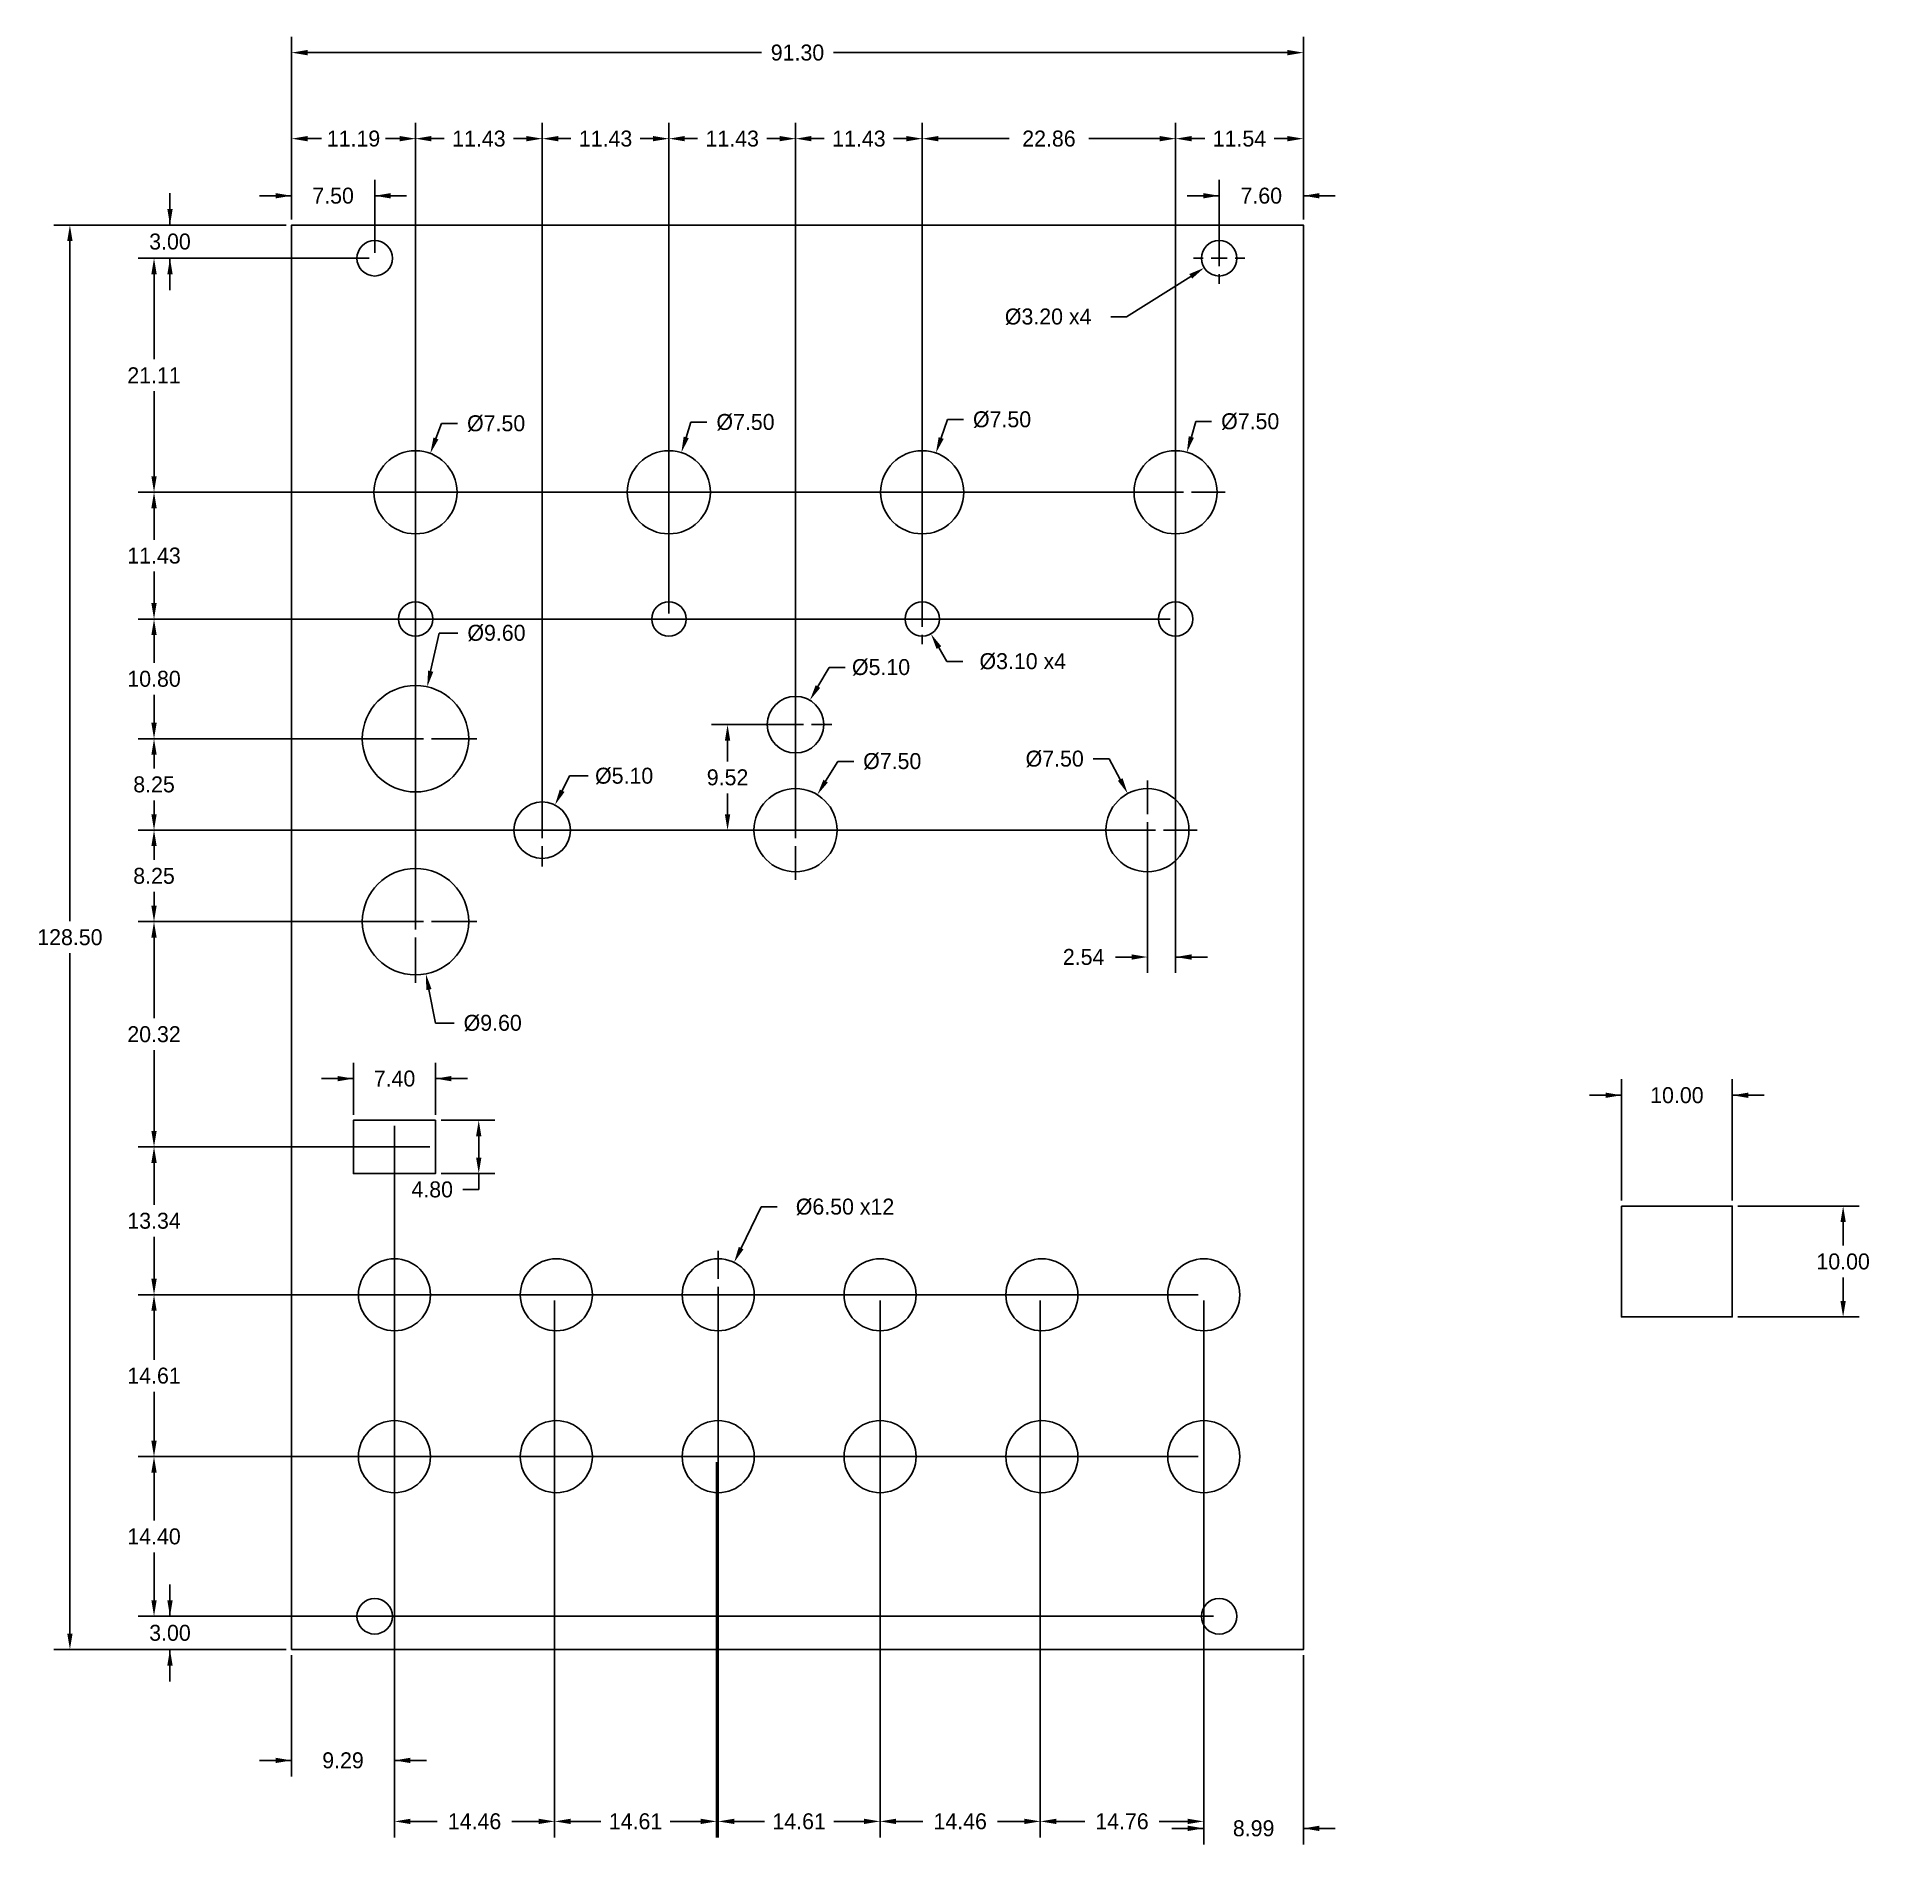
# Model space of a CAD drawing. Header units: millimetres. Extents: x -23 to 142, y -18 to 145.
import ezdxf

# ---------------------------------------------------------------- set-up
doc = ezdxf.new("R2010")
doc.units = ezdxf.units.MM
doc.header["$MEASUREMENT"] = 0
doc.header["$PDSIZE"] = -5
for name, color, linetype in [('Dimensions', 1, 'Continuous'), ('Panel', 7, 'Continuous'), ('ScaleHelp', 3, 'Continuous')]:
    doc.layers.add(name, color=color, linetype=linetype)
doc.dimstyles.get("Standard").update_dxf_attribs({"dimscale": 8, "dimtxt": 0.18, "dimasz": 0.18, "dimexe": 0.18, "dimexo": 0.0625, "dimgap": 0.09, "dimtad": 0, "dimtih": 1, "dimtoh": 1, "dimzin": 0, "dimdsep": 46, "dimtxsty": 'Standard', "dimcen": -0.09, "dimadec": 0, "dimazin": 0, "dimtfac": 1, "dimtdec": 4, "dimtofl": 0, "dimtmove": 0, "dimatfit": 3, "dimfxl": 1, "dimtolj": 1, "dimtzin": 0, "dimarcsym": 0})

msp = doc.modelspace()

# ---------------------------------------------------------------- blocks, each defined once
blk = doc.blocks.new('*D105')
at = {"layer": 'Defpoints', "color": 0}
for p in [(130, 50), (120, 40), (130, 40)]:
    blk.add_point(p, dxfattribs=at)
at = {"layer": 'ScaleHelp', "color": 0, "lineweight": -2}
for p, q in [((120, 40.5), (120, 51.44)), ((130, 40.5), (130, 51.44)), ((120, 50), (117.12, 50)), ((130, 50), (132.88, 50))]:
    blk.add_line(p, q, dxfattribs=at)
at = {"layer": 'ScaleHelp', "color": 0}
for points in [[(118.56, 49.76), (118.56, 50.24), (120, 50)], [(131.44, 50.24), (131.44, 49.76), (130, 50)]]:
    blk.add_solid(points, dxfattribs=at)
at = {"layer": 'ScaleHelp', "color": 0, "insert": (125, 50), "char_height": 1.44, "attachment_point": 5}
blk.add_mtext('\\A1;10.00', dxfattribs=at)
blk = doc.blocks.new('*D106')
at = {"layer": 'Defpoints', "color": 0}
for p in [(130, 40), (130, 30), (140, 30)]:
    blk.add_point(p, dxfattribs=at)
at = {"layer": 'ScaleHelp', "color": 0, "lineweight": -2}
for p, q in [((130.5, 40), (141.44, 40)), ((140, 38.56), (140, 36.44)), ((140, 31.44), (140, 33.56)), ((130.5, 30), (141.44, 30))]:
    blk.add_line(p, q, dxfattribs=at)
at = {"layer": 'ScaleHelp', "color": 0}
for points in [[(140.24, 38.56), (139.76, 38.56), (140, 40)], [(139.76, 31.44), (140.24, 31.44), (140, 30)]]:
    blk.add_solid(points, dxfattribs=at)
at = {"layer": 'ScaleHelp', "color": 0, "insert": (140, 35), "char_height": 1.44, "attachment_point": 5}
blk.add_mtext('\\A1;10.00', dxfattribs=at)
blk = doc.blocks.new('*D126')
at = {"layer": 'Defpoints', "color": 0}
for p in [(0, 128.5), (-20, 0), (0, 0)]:
    blk.add_point(p, dxfattribs=at)
at = {"layer": 'Dimensions', "color": 0, "lineweight": -2}
for p, q in [((-0.5, 128.5), (-21.44, 128.5)), ((-20, 127.06), (-20, 65.69)), ((-20, 1.44), (-20, 62.81)), ((-0.5, 0), (-21.44, 0))]:
    blk.add_line(p, q, dxfattribs=at)
at = {"layer": 'Dimensions', "color": 0}
for points in [[(-19.76, 127.06), (-20.24, 127.06), (-20, 128.5)], [(-20.24, 1.44), (-19.76, 1.44), (-20, 0)]]:
    blk.add_solid(points, dxfattribs=at)
at = {"layer": 'Dimensions', "color": 0, "insert": (-20, 64.25), "char_height": 1.44, "attachment_point": 5}
blk.add_mtext('\\A1;128.50', dxfattribs=at)
blk = doc.blocks.new('*D128')
at = {"layer": 'Defpoints', "color": 0}
for p in [(83.7, 3), (-10.97, 0), (0, 0)]:
    blk.add_point(p, dxfattribs=at)
at = {"layer": 'Dimensions', "color": 0, "lineweight": -2}
for p, q in [((-10.97, 3), (-10.97, 5.88)), ((83.2, 3), (-12.41, 3)), ((-0.5, 0), (-12.41, 0)), ((-10.97, 0), (-10.97, -2.88))]:
    blk.add_line(p, q, dxfattribs=at)
at = {"layer": 'Dimensions', "color": 0}
for points in [[(-11.21, 4.44), (-10.73, 4.44), (-10.97, 3)], [(-10.73, -1.44), (-11.21, -1.44), (-10.97, 0)]]:
    blk.add_solid(points, dxfattribs=at)
at = {"layer": 'Dimensions', "color": 0, "insert": (-10.97, 1.5), "char_height": 1.44, "attachment_point": 5}
blk.add_mtext('\\A1;3.00', dxfattribs=at)
blk = doc.blocks.new('*D129')
at = {"layer": 'Defpoints', "color": 0}
for p in [(82.31, 17.4), (-12.41, 3), (0, 3)]:
    blk.add_point(p, dxfattribs=at)
at = {"layer": 'Dimensions', "color": 0, "lineweight": -2}
for p, q in [((81.81, 17.4), (-13.85, 17.4)), ((-12.41, 15.96), (-12.41, 11.64)), ((-12.41, 4.44), (-12.41, 8.76)), ((-0.5, 3), (-13.85, 3))]:
    blk.add_line(p, q, dxfattribs=at)
at = {"layer": 'Dimensions', "color": 0}
for points in [[(-12.17, 15.96), (-12.65, 15.96), (-12.41, 17.4)], [(-12.65, 4.44), (-12.17, 4.44), (-12.41, 3)]]:
    blk.add_solid(points, dxfattribs=at)
at = {"layer": 'Dimensions', "color": 0, "insert": (-12.41, 10.2), "char_height": 1.44, "attachment_point": 5}
blk.add_mtext('\\A1;14.40', dxfattribs=at)
blk = doc.blocks.new('*D130')
at = {"layer": 'Defpoints', "color": 0}
for p in [(82.31, 32.005), (-12.41, 17.4), (9.135, 17.4)]:
    blk.add_point(p, dxfattribs=at)
at = {"layer": 'Dimensions', "color": 0, "lineweight": -2}
for p, q in [((81.81, 32.005), (-13.85, 32.005)), ((-12.41, 30.565), (-12.41, 26.1425)), ((-12.41, 18.84), (-12.41, 23.2625)), ((8.635, 17.4), (-13.85, 17.4))]:
    blk.add_line(p, q, dxfattribs=at)
at = {"layer": 'Dimensions', "color": 0}
for points in [[(-12.17, 30.565), (-12.65, 30.565), (-12.41, 32.005)], [(-12.65, 18.84), (-12.17, 18.84), (-12.41, 17.4)]]:
    blk.add_solid(points, dxfattribs=at)
at = {"layer": 'Dimensions', "color": 0, "insert": (-12.41, 24.7025), "char_height": 1.44, "attachment_point": 5}
blk.add_mtext('\\A1;14.61', dxfattribs=at)
blk = doc.blocks.new('*D136')
at = {"layer": 'Defpoints', "color": 0}
for p in [(-12.41, 125.5), (7.5, 125.5), (79.765, 104.39)]:
    blk.add_point(p, dxfattribs=at)
at = {"layer": 'Dimensions', "color": 0, "lineweight": -2}
for p, q in [((7, 125.5), (-13.85, 125.5)), ((-12.41, 124.06), (-12.41, 116.385)), ((-12.41, 105.83), (-12.41, 113.505)), ((79.265, 104.39), (-13.85, 104.39))]:
    blk.add_line(p, q, dxfattribs=at)
at = {"layer": 'Dimensions', "color": 0}
for points in [[(-12.17, 124.06), (-12.65, 124.06), (-12.41, 125.5)], [(-12.65, 105.83), (-12.17, 105.83), (-12.41, 104.39)]]:
    blk.add_solid(points, dxfattribs=at)
at = {"layer": 'Dimensions', "color": 0, "insert": (-12.41, 114.945), "char_height": 1.44, "attachment_point": 5}
blk.add_mtext('\\A1;21.11', dxfattribs=at)
blk = doc.blocks.new('*D137')
at = {"layer": 'Defpoints', "color": 0}
for p in [(-10.97, 128.5), (-0.5, 128.5), (7.5, 125.5)]:
    blk.add_point(p, dxfattribs=at)
at = {"layer": 'Dimensions', "color": 0, "lineweight": -2}
for p, q in [((-10.97, 128.5), (-10.97, 131.38)), ((-1, 128.5), (-12.41, 128.5)), ((7, 125.5), (-12.41, 125.5)), ((-10.97, 125.5), (-10.97, 122.62))]:
    blk.add_line(p, q, dxfattribs=at)
at = {"layer": 'Dimensions', "color": 0}
for points in [[(-11.21, 129.94), (-10.73, 129.94), (-10.97, 128.5)], [(-10.73, 124.06), (-11.21, 124.06), (-10.97, 125.5)]]:
    blk.add_solid(points, dxfattribs=at)
at = {"layer": 'Dimensions', "color": 0, "insert": (-10.97, 127), "char_height": 1.44, "attachment_point": 5}
blk.add_mtext('\\A1;3.00', dxfattribs=at)
blk = doc.blocks.new('*D138')
at = {"layer": 'Defpoints', "color": 0}
for p in [(91.3, 131.14), (91.3, 128.5), (83.7, 125.5)]:
    blk.add_point(p, dxfattribs=at)
at = {"layer": 'Dimensions', "color": 0, "lineweight": -2}
for p, q in [((83.7, 126), (83.7, 132.58)), ((91.3, 129), (91.3, 132.58)), ((83.7, 131.14), (80.82, 131.14)), ((91.3, 131.14), (94.18, 131.14))]:
    blk.add_line(p, q, dxfattribs=at)
at = {"layer": 'Dimensions', "color": 0}
for points in [[(82.26, 130.9), (82.26, 131.38), (83.7, 131.14)], [(92.74, 131.38), (92.74, 130.9), (91.3, 131.14)]]:
    blk.add_solid(points, dxfattribs=at)
at = {"layer": 'Dimensions', "color": 0, "insert": (87.5, 131.14), "char_height": 1.44, "attachment_point": 5}
blk.add_mtext('\\A1;7.60', dxfattribs=at)
blk = doc.blocks.new('*D139')
at = {"layer": 'Defpoints', "color": 0}
for p in [(0, 131.14), (0, 128.5), (7.5, 125.5)]:
    blk.add_point(p, dxfattribs=at)
at = {"layer": 'Dimensions', "color": 0, "lineweight": -2}
for p, q in [((0, 129), (0, 132.58)), ((7.5, 126), (7.5, 132.58)), ((0, 131.14), (-2.88, 131.14)), ((7.5, 131.14), (10.38, 131.14))]:
    blk.add_line(p, q, dxfattribs=at)
at = {"layer": 'Dimensions', "color": 0}
for points in [[(-1.44, 130.9), (-1.44, 131.38), (0, 131.14)], [(8.94, 131.38), (8.94, 130.9), (7.5, 131.14)]]:
    blk.add_solid(points, dxfattribs=at)
at = {"layer": 'Dimensions', "color": 0, "insert": (3.75, 131.14), "char_height": 1.44, "attachment_point": 5}
blk.add_mtext('\\A1;7.50', dxfattribs=at)
blk = doc.blocks.new('*D147')
at = {"layer": 'Defpoints', "color": 0}
for p in [(79.77, 104.39), (77.23, 73.91), (77.23, 62.47)]:
    blk.add_point(p, dxfattribs=at)
at = {"layer": 'Dimensions', "color": 0, "lineweight": -2}
for p, q in [((79.77, 103.89), (79.77, 61.03)), ((77.23, 73.41), (77.23, 61.03)), ((75.79, 62.47), (74.35, 62.47)), ((79.77, 62.47), (82.65, 62.47))]:
    blk.add_line(p, q, dxfattribs=at)
at = {"layer": 'Dimensions', "color": 0}
for points in [[(75.79, 62.23), (75.79, 62.71), (77.23, 62.47)], [(81.21, 62.71), (81.21, 62.23), (79.77, 62.47)]]:
    blk.add_solid(points, dxfattribs=at)
at = {"layer": 'Dimensions', "color": 0, "insert": (71.47, 62.47), "char_height": 1.44, "attachment_point": 5}
blk.add_mtext('\\A1;2.54', dxfattribs=at)
blk = doc.blocks.new('*D148')
at = {"layer": 'Defpoints', "color": 0}
for p in [(9.285, 47.74), (0, 0), (0, -10)]:
    blk.add_point(p, dxfattribs=at)
at = {"layer": 'Dimensions', "color": 0, "lineweight": -2}
for p, q in [((9.285, 47.24), (9.285, -11.44)), ((0, -0.5), (0, -11.44)), ((0, -10), (-2.88, -10)), ((9.285, -10), (12.165, -10))]:
    blk.add_line(p, q, dxfattribs=at)
at = {"layer": 'Dimensions', "color": 0}
for points in [[(-1.44, -10.24), (-1.44, -9.76), (0, -10)], [(10.725, -9.76), (10.725, -10.24), (9.285, -10)]]:
    blk.add_solid(points, dxfattribs=at)
at = {"layer": 'Dimensions', "color": 0, "insert": (4.6425, -10), "char_height": 1.44, "attachment_point": 5}
blk.add_mtext('\\A1;9.29', dxfattribs=at)
blk = doc.blocks.new('*D149')
at = {"layer": 'Defpoints', "color": 0}
for p in [(9.29, 32.01), (23.74, 17.4), (23.74, -15.5)]:
    blk.add_point(p, dxfattribs=at)
at = {"layer": 'Dimensions', "color": 0, "lineweight": -2}
for p, q in [((9.29, 31.5), (9.29, -16.94)), ((23.74, 16.9), (23.74, -16.94)), ((10.73, -15.5), (13.15, -15.5)), ((22.3, -15.5), (19.87, -15.5))]:
    blk.add_line(p, q, dxfattribs=at)
at = {"layer": 'Dimensions', "color": 0}
for points in [[(10.73, -15.26), (10.73, -15.74), (9.29, -15.5)], [(22.3, -15.74), (22.3, -15.26), (23.74, -15.5)]]:
    blk.add_solid(points, dxfattribs=at)
at = {"layer": 'Dimensions', "color": 0, "insert": (16.51, -15.5), "char_height": 1.44, "attachment_point": 5}
blk.add_mtext('\\A1;14.46', dxfattribs=at)
blk = doc.blocks.new('*D150')
at = {"layer": 'Defpoints', "color": 0}
for p in [(23.74, 32.01), (38.35, 17.4), (38.35, -15.5)]:
    blk.add_point(p, dxfattribs=at)
at = {"layer": 'Dimensions', "color": 0, "lineweight": -2}
for p, q in [((23.74, 31.5), (23.74, -16.94)), ((38.35, 16.9), (38.35, -16.94)), ((25.18, -15.5), (27.92, -15.5)), ((36.91, -15.5), (34.16, -15.5))]:
    blk.add_line(p, q, dxfattribs=at)
at = {"layer": 'Dimensions', "color": 0}
for points in [[(25.18, -15.26), (25.18, -15.74), (23.74, -15.5)], [(36.91, -15.74), (36.91, -15.26), (38.35, -15.5)]]:
    blk.add_solid(points, dxfattribs=at)
at = {"layer": 'Dimensions', "color": 0, "insert": (31.04, -15.5), "char_height": 1.44, "attachment_point": 5}
blk.add_mtext('\\A1;14.61', dxfattribs=at)
blk = doc.blocks.new('*D151')
at = {"layer": 'Defpoints', "color": 0}
for p in [(38.49, 32.01), (53.1, 32.01), (53.1, -15.5)]:
    blk.add_point(p, dxfattribs=at)
at = {"layer": 'Dimensions', "color": 0, "lineweight": -2}
for p, q in [((38.49, 31.5), (38.49, -16.94)), ((53.1, 31.5), (53.1, -16.94)), ((39.94, -15.5), (42.68, -15.5)), ((51.66, -15.5), (48.92, -15.5))]:
    blk.add_line(p, q, dxfattribs=at)
at = {"layer": 'Dimensions', "color": 0}
for points in [[(39.94, -15.26), (39.94, -15.74), (38.49, -15.5)], [(51.66, -15.74), (51.66, -15.26), (53.1, -15.5)]]:
    blk.add_solid(points, dxfattribs=at)
at = {"layer": 'Dimensions', "color": 0, "insert": (45.8, -15.5), "char_height": 1.44, "attachment_point": 5}
blk.add_mtext('\\A1;14.61', dxfattribs=at)
blk = doc.blocks.new('*D152')
at = {"layer": 'Defpoints', "color": 0}
for p in [(53.1, 32.01), (67.56, 32.01), (67.56, -15.5)]:
    blk.add_point(p, dxfattribs=at)
at = {"layer": 'Dimensions', "color": 0, "lineweight": -2}
for p, q in [((53.1, 31.5), (53.1, -16.94)), ((67.56, 31.5), (67.56, -16.94)), ((54.54, -15.5), (56.97, -15.5)), ((66.12, -15.5), (63.69, -15.5))]:
    blk.add_line(p, q, dxfattribs=at)
at = {"layer": 'Dimensions', "color": 0}
for points in [[(54.54, -15.26), (54.54, -15.74), (53.1, -15.5)], [(66.12, -15.74), (66.12, -15.26), (67.56, -15.5)]]:
    blk.add_solid(points, dxfattribs=at)
at = {"layer": 'Dimensions', "color": 0, "insert": (60.33, -15.5), "char_height": 1.44, "attachment_point": 5}
blk.add_mtext('\\A1;14.46', dxfattribs=at)
blk = doc.blocks.new('*D153')
at = {"layer": 'Defpoints', "color": 0}
for p in [(67.56, 32.01), (82.31, 32.01), (82.31, -15.5)]:
    blk.add_point(p, dxfattribs=at)
at = {"layer": 'Dimensions', "color": 0, "lineweight": -2}
for p, q in [((67.56, 31.5), (67.56, -16.94)), ((82.31, 31.5), (82.31, -16.94)), ((69, -15.5), (71.57, -15.5)), ((80.87, -15.5), (78.29, -15.5))]:
    blk.add_line(p, q, dxfattribs=at)
at = {"layer": 'Dimensions', "color": 0}
for points in [[(69, -15.26), (69, -15.74), (67.56, -15.5)], [(80.87, -15.74), (80.87, -15.26), (82.31, -15.5)]]:
    blk.add_solid(points, dxfattribs=at)
at = {"layer": 'Dimensions', "color": 0, "insert": (74.93, -15.5), "char_height": 1.44, "attachment_point": 5}
blk.add_mtext('\\A1;14.76', dxfattribs=at)
blk = doc.blocks.new('*D154')
at = {"layer": 'Defpoints', "color": 0}
for p in [(82.31, 32.01), (91.3, 0), (91.3, -16.13)]:
    blk.add_point(p, dxfattribs=at)
at = {"layer": 'Dimensions', "color": 0, "lineweight": -2}
for p, q in [((82.31, 31.5), (82.31, -17.57)), ((91.3, -0.5), (91.3, -17.57)), ((82.31, -16.13), (79.43, -16.13)), ((91.3, -16.13), (94.18, -16.13))]:
    blk.add_line(p, q, dxfattribs=at)
at = {"layer": 'Dimensions', "color": 0}
for points in [[(80.87, -16.37), (80.87, -15.89), (82.31, -16.13)], [(92.74, -15.89), (92.74, -16.37), (91.3, -16.13)]]:
    blk.add_solid(points, dxfattribs=at)
at = {"layer": 'Dimensions', "color": 0, "insert": (86.81, -16.13), "char_height": 1.44, "attachment_point": 5}
blk.add_mtext('\\A1;8.99', dxfattribs=at)
blk = doc.blocks.new('*D155')
at = {"layer": 'Defpoints', "color": 0}
for p in [(12.52, 107.9), (9.85, 100.88)]:
    blk.add_point(p, dxfattribs=at)
at = {"layer": 'Dimensions', "color": 0, "lineweight": -2}
for p, q in [((13.54, 110.59), (13.03, 109.24)), ((14.98, 110.59), (13.54, 110.59)), ((11.19, 105.83), (11.19, 108.86)), ((9.75, 104.39), (6.72, 104.39)), ((10.47, 104.39), (11.91, 104.39)), ((11.19, 103.67), (11.19, 105.11)), ((12.63, 104.39), (15.66, 104.39)), ((11.19, 102.95), (11.19, 99.92))]:
    blk.add_line(p, q, dxfattribs=at)
at = {"layer": 'Dimensions', "color": 0}
blk.add_solid([(12.8, 109.33), (13.25, 109.16), (12.52, 107.9)], dxfattribs=at)
at = {"layer": 'Dimensions', "color": 0, "insert": (18.46, 110.59), "char_height": 1.44, "attachment_point": 5}
blk.add_mtext('\\A1;%%c7.50', dxfattribs=at)
blk = doc.blocks.new('*D156')
at = {"layer": 'Defpoints', "color": 0}
for p in [(35.17, 107.97), (32.92, 100.81)]:
    blk.add_point(p, dxfattribs=at)
at = {"layer": 'Dimensions', "color": 0, "lineweight": -2}
for p, q in [((36.04, 110.71), (35.61, 109.34)), ((37.48, 110.71), (36.04, 110.71)), ((34.05, 105.83), (34.05, 108.86)), ((32.6, 104.39), (29.58, 104.39)), ((33.33, 104.39), (34.77, 104.39)), ((34.05, 103.67), (34.05, 105.11)), ((35.48, 104.39), (38.52, 104.39)), ((34.05, 102.95), (34.05, 99.92))]:
    blk.add_line(p, q, dxfattribs=at)
at = {"layer": 'Dimensions', "color": 0}
blk.add_solid([(35.38, 109.41), (35.84, 109.27), (35.17, 107.97)], dxfattribs=at)
at = {"layer": 'Dimensions', "color": 0, "insert": (40.96, 110.71), "char_height": 1.44, "attachment_point": 5}
blk.add_mtext('\\A1;%%c7.50', dxfattribs=at)
blk = doc.blocks.new('*D157')
at = {"layer": 'Defpoints', "color": 0}
for p in [(58.14, 107.93), (55.67, 100.85)]:
    blk.add_point(p, dxfattribs=at)
at = {"layer": 'Dimensions', "color": 0, "lineweight": -2}
for p, q in [((59.19, 110.95), (58.61, 109.29)), ((60.63, 110.95), (59.19, 110.95)), ((56.91, 105.83), (56.91, 108.86)), ((55.47, 104.39), (52.44, 104.39)), ((56.19, 104.39), (57.63, 104.39)), ((56.91, 103.67), (56.91, 105.11)), ((58.35, 104.39), (61.38, 104.39)), ((56.91, 102.95), (56.91, 99.92))]:
    blk.add_line(p, q, dxfattribs=at)
at = {"layer": 'Dimensions', "color": 0}
blk.add_solid([(58.39, 109.37), (58.84, 109.21), (58.14, 107.93)], dxfattribs=at)
at = {"layer": 'Dimensions', "color": 0, "insert": (64.11, 110.95), "char_height": 1.44, "attachment_point": 5}
blk.add_mtext('\\A1;%%c7.50', dxfattribs=at)
blk = doc.blocks.new('*D158')
at = {"layer": 'Defpoints', "color": 0}
for p in [(80.79, 108), (78.74, 100.78)]:
    blk.add_point(p, dxfattribs=at)
at = {"layer": 'Dimensions', "color": 0, "lineweight": -2}
for p, q in [((81.58, 110.77), (81.19, 109.38)), ((83.02, 110.77), (81.58, 110.77)), ((79.77, 105.83), (79.77, 108.86)), ((78.33, 104.39), (75.3, 104.39)), ((79.05, 104.39), (80.49, 104.39)), ((79.77, 103.67), (79.77, 105.11)), ((81.21, 104.39), (84.24, 104.39)), ((79.77, 102.95), (79.77, 99.92))]:
    blk.add_line(p, q, dxfattribs=at)
at = {"layer": 'Dimensions', "color": 0}
blk.add_solid([(80.95, 109.45), (81.42, 109.32), (80.79, 108)], dxfattribs=at)
at = {"layer": 'Dimensions', "color": 0, "insert": (86.5, 110.77), "char_height": 1.44, "attachment_point": 5}
blk.add_mtext('\\A1;%%c7.50', dxfattribs=at)
blk = doc.blocks.new('*D159')
at = {"layer": 'Defpoints', "color": 0}
for p in [(23.77, 76.19), (21.46, 71.63)]:
    blk.add_point(p, dxfattribs=at)
at = {"layer": 'Dimensions', "color": 0, "lineweight": -2}
for p, q in [((25.09, 78.8), (24.42, 77.47)), ((26.77, 78.8), (25.09, 78.8)), ((22.62, 75.35), (22.62, 77.18)), ((22.62, 73.19), (22.62, 74.63)), ((21.18, 73.91), (19.35, 73.91)), ((21.9, 73.91), (23.34, 73.91)), ((24.06, 73.91), (25.89, 73.91)), ((22.62, 72.47), (22.62, 70.64))]:
    blk.add_line(p, q, dxfattribs=at)
at = {"layer": 'Dimensions', "color": 0}
blk.add_solid([(24.2, 77.58), (24.63, 77.36), (23.77, 76.19)], dxfattribs=at)
at = {"layer": 'Dimensions', "color": 0, "insert": (30.01, 78.8), "char_height": 1.44, "attachment_point": 5}
blk.add_mtext('\\A1;%%c5.10', dxfattribs=at)
blk = doc.blocks.new('*D160')
at = {"layer": 'Defpoints', "color": 0}
for p in [(47.44, 77.11), (43.51, 70.71)]:
    blk.add_point(p, dxfattribs=at)
at = {"layer": 'Dimensions', "color": 0, "lineweight": -2}
for p, q in [((49.28, 80.12), (48.19, 78.33)), ((50.72, 80.12), (49.28, 80.12)), ((45.48, 75.35), (45.48, 78.38)), ((45.48, 73.19), (45.48, 74.63)), ((44.03, 73.91), (41.01, 73.91)), ((44.76, 73.91), (46.2, 73.91)), ((46.91, 73.91), (49.95, 73.91)), ((45.48, 72.47), (45.48, 69.44))]:
    blk.add_line(p, q, dxfattribs=at)
at = {"layer": 'Dimensions', "color": 0}
blk.add_solid([(47.99, 78.46), (48.39, 78.21), (47.44, 77.11)], dxfattribs=at)
at = {"layer": 'Dimensions', "color": 0, "insert": (54.2, 80.12), "char_height": 1.44, "attachment_point": 5}
blk.add_mtext('\\A1;%%c7.50', dxfattribs=at)
blk = doc.blocks.new('*D161')
at = {"layer": 'Defpoints', "color": 0}
for p in [(75.45, 77.21), (79, 70.61)]:
    blk.add_point(p, dxfattribs=at)
at = {"layer": 'Dimensions', "color": 0, "lineweight": -2}
for p, q in [((72.34, 80.34), (73.78, 80.34)), ((73.78, 80.34), (74.77, 78.48)), ((77.23, 75.35), (77.23, 78.38)), ((77.23, 73.19), (77.23, 74.63)), ((75.79, 73.91), (72.76, 73.91)), ((76.51, 73.91), (77.95, 73.91)), ((78.67, 73.91), (81.7, 73.91)), ((77.23, 72.47), (77.23, 69.44))]:
    blk.add_line(p, q, dxfattribs=at)
at = {"layer": 'Dimensions', "color": 0}
blk.add_solid([(74.56, 78.37), (74.98, 78.6), (75.45, 77.21)], dxfattribs=at)
at = {"layer": 'Dimensions', "color": 0, "insert": (68.86, 80.34), "char_height": 1.44, "attachment_point": 5}
blk.add_mtext('\\A1;%%c7.50', dxfattribs=at)
blk = doc.blocks.new('*D162')
at = {"layer": 'Defpoints', "color": 0}
for p in [(12.24, 86.84), (10.13, 77.48)]:
    blk.add_point(p, dxfattribs=at)
at = {"layer": 'Dimensions', "color": 0, "lineweight": -2}
for p, q in [((13.33, 91.69), (12.55, 88.25)), ((15.01, 91.69), (13.33, 91.69))]:
    blk.add_line(p, q, dxfattribs=at)
at = {"layer": 'Dimensions', "color": 0}
for p, q in [((11.19, 83.6), (11.19, 87.68)), ((11.19, 81.44), (11.19, 82.88)), ((9.75, 82.16), (5.67, 82.16)), ((10.47, 82.16), (11.91, 82.16)), ((12.63, 82.16), (16.71, 82.16)), ((11.19, 80.72), (11.19, 76.64))]:
    blk.add_line(p, q, dxfattribs=at)
blk.add_solid([(12.32, 88.3), (12.79, 88.2), (12.24, 86.84)], dxfattribs=at)
at = {"layer": 'Dimensions', "color": 0, "insert": (18.49, 91.69), "char_height": 1.44, "attachment_point": 5}
blk.add_mtext('\\A1;%%c9.60', dxfattribs=at)
blk = doc.blocks.new('*D163')
at = {"layer": 'Defpoints', "color": 0}
for p in [(10.25, 70.37), (12.12, 60.95)]:
    blk.add_point(p, dxfattribs=at)
at = {"layer": 'Dimensions', "color": 0}
for p, q in [((11.19, 67.1), (11.19, 71.18)), ((11.19, 64.94), (11.19, 66.38)), ((9.75, 65.66), (5.67, 65.66)), ((10.47, 65.66), (11.91, 65.66)), ((12.63, 65.66), (16.71, 65.66)), ((11.19, 64.22), (11.19, 60.14))]:
    blk.add_line(p, q, dxfattribs=at)
at = {"layer": 'Dimensions', "color": 0, "lineweight": -2}
for p, q in [((12.99, 56.51), (12.39, 59.54)), ((14.67, 56.51), (12.99, 56.51))]:
    blk.add_line(p, q, dxfattribs=at)
at = {"layer": 'Dimensions', "color": 0}
blk.add_solid([(12.63, 59.58), (12.16, 59.49), (12.12, 60.95)], dxfattribs=at)
at = {"layer": 'Dimensions', "color": 0, "insert": (18.15, 56.51), "char_height": 1.44, "attachment_point": 5}
blk.add_mtext('\\A1;%%c9.60', dxfattribs=at)
blk = doc.blocks.new('*D164')
at = {"layer": 'Defpoints', "color": 0}
for p in [(12.99, 51.5), (5.59, 47.74), (12.99, 47.74)]:
    blk.add_point(p, dxfattribs=at)
at = {"layer": 'Dimensions', "color": 0, "lineweight": -2}
for p, q in [((5.59, 51.5), (2.71, 51.5)), ((5.59, 48.24), (5.59, 52.94)), ((12.99, 48.24), (12.99, 52.94)), ((12.99, 51.5), (15.87, 51.5))]:
    blk.add_line(p, q, dxfattribs=at)
at = {"layer": 'Dimensions', "color": 0}
for points in [[(4.15, 51.26), (4.15, 51.74), (5.59, 51.5)], [(14.43, 51.74), (14.43, 51.26), (12.99, 51.5)]]:
    blk.add_solid(points, dxfattribs=at)
at = {"layer": 'Dimensions', "color": 0, "insert": (9.29, 51.5), "char_height": 1.44, "attachment_point": 5}
blk.add_mtext('\\A1;7.40', dxfattribs=at)
blk = doc.blocks.new('*D165')
at = {"layer": 'Defpoints', "color": 0}
for p in [(12.99, 47.74), (12.99, 42.94), (16.89, 42.94)]:
    blk.add_point(p, dxfattribs=at)
at = {"layer": 'Dimensions', "color": 0, "lineweight": -2}
for p, q in [((13.49, 47.74), (18.33, 47.74)), ((16.89, 46.3), (16.89, 44.38)), ((13.49, 42.94), (18.33, 42.94)), ((16.89, 41.5), (15.45, 41.5)), ((16.89, 42.94), (16.89, 41.5))]:
    blk.add_line(p, q, dxfattribs=at)
at = {"layer": 'Dimensions', "color": 0}
for points in [[(17.13, 46.3), (16.65, 46.3), (16.89, 47.74)], [(16.65, 44.38), (17.13, 44.38), (16.89, 42.94)]]:
    blk.add_solid(points, dxfattribs=at)
at = {"layer": 'Dimensions', "color": 0, "insert": (12.69, 41.5), "char_height": 1.44, "attachment_point": 5}
blk.add_mtext('\\A1;4.80', dxfattribs=at)
blk = doc.blocks.new('*D166')
at = {"layer": 'Defpoints', "color": 0}
for p in [(39.93, 34.92), (37.06, 29.09)]:
    blk.add_point(p, dxfattribs=at)
at = {"layer": 'Dimensions', "color": 0, "lineweight": -2}
for p, q in [((42.38, 39.93), (40.56, 36.22)), ((43.82, 39.93), (42.38, 39.93)), ((38.49, 33.44), (38.49, 35.98)), ((37.06, 32.01), (34.52, 32.01)), ((37.78, 32.01), (39.22, 32.01)), ((38.49, 31.29), (38.49, 32.72)), ((39.94, 32.01), (42.47, 32.01)), ((38.49, 30.56), (38.49, 28.03))]:
    blk.add_line(p, q, dxfattribs=at)
at = {"layer": 'Dimensions', "color": 0}
blk.add_solid([(40.35, 36.32), (40.78, 36.11), (39.93, 34.92)], dxfattribs=at)
at = {"layer": 'Dimensions', "color": 0, "insert": (49.94, 39.93), "char_height": 1.44, "attachment_point": 5}
blk.add_mtext('\\A1;%%c6.50 x12', dxfattribs=at)
blk = doc.blocks.new('*D167')
at = {"layer": 'Defpoints', "color": 0}
for p in [(85.05, 126.36), (82.35, 124.64)]:
    blk.add_point(p, dxfattribs=at)
at = {"layer": 'Dimensions', "color": 0, "lineweight": -2}
for p, q in [((83.7, 126.94), (83.7, 127.82)), ((83.7, 124.78), (83.7, 126.22)), ((82.26, 125.5), (81.38, 125.5)), ((82.98, 125.5), (84.42, 125.5)), ((85.14, 125.5), (86.02, 125.5)), ((75.35, 120.22), (81.13, 123.87)), ((83.7, 124.06), (83.7, 123.18)), ((73.91, 120.22), (75.35, 120.22))]:
    blk.add_line(p, q, dxfattribs=at)
at = {"layer": 'Dimensions', "color": 0}
blk.add_solid([(81.26, 123.67), (81, 124.08), (82.35, 124.64)], dxfattribs=at)
at = {"layer": 'Dimensions', "color": 0, "insert": (68.27, 120.22), "char_height": 1.44, "attachment_point": 5}
blk.add_mtext('\\A1;%%c3.20 x4', dxfattribs=at)
blk = doc.blocks.new('*D168')
at = {"layer": 'Defpoints', "color": 0}
for p in [(0, 136.29), (0, 128.5), (11.19, 65.66)]:
    blk.add_point(p, dxfattribs=at)
at = {"layer": 'Dimensions', "color": 0, "lineweight": -2}
for p, q in [((0, 129), (0, 137.73)), ((11.19, 66.16), (11.19, 137.73)), ((1.44, 136.29), (2.71, 136.29)), ((9.75, 136.29), (8.47, 136.29))]:
    blk.add_line(p, q, dxfattribs=at)
at = {"layer": 'Dimensions', "color": 0}
for points in [[(1.44, 136.53), (1.44, 136.05), (0, 136.29)], [(9.75, 136.05), (9.75, 136.53), (11.19, 136.29)]]:
    blk.add_solid(points, dxfattribs=at)
at = {"layer": 'Dimensions', "color": 0, "insert": (5.59, 136.29), "char_height": 1.44, "attachment_point": 5}
blk.add_mtext('\\A1;11.19', dxfattribs=at)
blk = doc.blocks.new('*D169')
at = {"layer": 'Defpoints', "color": 0}
for p in [(11.18, 136.29), (11.18, 104.39), (22.62, 73.91)]:
    blk.add_point(p, dxfattribs=at)
at = {"layer": 'Dimensions', "color": 0, "lineweight": -2}
for p, q in [((11.18, 104.89), (11.18, 137.73)), ((22.62, 74.41), (22.62, 137.73)), ((12.62, 136.29), (13.78, 136.29)), ((21.18, 136.29), (20.02, 136.29))]:
    blk.add_line(p, q, dxfattribs=at)
at = {"layer": 'Dimensions', "color": 0}
for points in [[(12.62, 136.53), (12.62, 136.05), (11.18, 136.29)], [(21.18, 136.05), (21.18, 136.53), (22.62, 136.29)]]:
    blk.add_solid(points, dxfattribs=at)
at = {"layer": 'Dimensions', "color": 0, "insert": (16.9, 136.29), "char_height": 1.44, "attachment_point": 5}
blk.add_mtext('\\A1;11.43', dxfattribs=at)
blk = doc.blocks.new('*D170')
at = {"layer": 'Defpoints', "color": 0}
for p in [(34.05, 136.29), (34.05, 92.96), (22.62, 73.91)]:
    blk.add_point(p, dxfattribs=at)
at = {"layer": 'Dimensions', "color": 0, "lineweight": -2}
for p, q in [((22.62, 74.41), (22.62, 137.73)), ((34.05, 93.46), (34.05, 137.73)), ((24.06, 136.29), (25.21, 136.29)), ((32.6, 136.29), (31.45, 136.29))]:
    blk.add_line(p, q, dxfattribs=at)
at = {"layer": 'Dimensions', "color": 0}
for points in [[(24.06, 136.53), (24.06, 136.05), (22.62, 136.29)], [(32.6, 136.05), (32.6, 136.53), (34.05, 136.29)]]:
    blk.add_solid(points, dxfattribs=at)
at = {"layer": 'Dimensions', "color": 0, "insert": (28.33, 136.29), "char_height": 1.44, "attachment_point": 5}
blk.add_mtext('\\A1;11.43', dxfattribs=at)
blk = doc.blocks.new('*D171')
at = {"layer": 'Defpoints', "color": 0}
for p in [(34.05, 136.29), (34.05, 92.96), (45.48, 73.91)]:
    blk.add_point(p, dxfattribs=at)
at = {"layer": 'Dimensions', "color": 0, "lineweight": -2}
for p, q in [((34.05, 93.46), (34.05, 137.73)), ((45.48, 74.41), (45.48, 137.73)), ((35.48, 136.29), (36.64, 136.29)), ((44.03, 136.29), (42.88, 136.29))]:
    blk.add_line(p, q, dxfattribs=at)
at = {"layer": 'Dimensions', "color": 0}
for points in [[(35.48, 136.53), (35.48, 136.05), (34.05, 136.29)], [(44.03, 136.05), (44.03, 136.53), (45.48, 136.29)]]:
    blk.add_solid(points, dxfattribs=at)
at = {"layer": 'Dimensions', "color": 0, "insert": (39.76, 136.29), "char_height": 1.44, "attachment_point": 5}
blk.add_mtext('\\A1;11.43', dxfattribs=at)
blk = doc.blocks.new('*D172')
at = {"layer": 'Defpoints', "color": 0}
for p in [(56.91, 136.29), (56.91, 92.96), (45.48, 73.91)]:
    blk.add_point(p, dxfattribs=at)
at = {"layer": 'Dimensions', "color": 0, "lineweight": -2}
for p, q in [((45.48, 74.41), (45.48, 137.73)), ((56.91, 93.46), (56.91, 137.73)), ((46.91, 136.29), (48.07, 136.29)), ((55.47, 136.29), (54.31, 136.29))]:
    blk.add_line(p, q, dxfattribs=at)
at = {"layer": 'Dimensions', "color": 0}
for points in [[(46.91, 136.53), (46.91, 136.05), (45.48, 136.29)], [(55.47, 136.05), (55.47, 136.53), (56.91, 136.29)]]:
    blk.add_solid(points, dxfattribs=at)
at = {"layer": 'Dimensions', "color": 0, "insert": (51.19, 136.29), "char_height": 1.44, "attachment_point": 5}
blk.add_mtext('\\A1;11.43', dxfattribs=at)
blk = doc.blocks.new('*D173')
at = {"layer": 'Defpoints', "color": 0}
for p in [(79.77, 136.29), (91.3, 128.5), (79.77, 104.39)]:
    blk.add_point(p, dxfattribs=at)
at = {"layer": 'Dimensions', "color": 0, "lineweight": -2}
for p, q in [((79.77, 104.89), (79.77, 137.73)), ((91.3, 129), (91.3, 137.73)), ((81.21, 136.29), (82.41, 136.29)), ((89.86, 136.29), (88.65, 136.29))]:
    blk.add_line(p, q, dxfattribs=at)
at = {"layer": 'Dimensions', "color": 0}
for points in [[(81.21, 136.53), (81.21, 136.05), (79.77, 136.29)], [(89.86, 136.05), (89.86, 136.53), (91.3, 136.29)]]:
    blk.add_solid(points, dxfattribs=at)
at = {"layer": 'Dimensions', "color": 0, "insert": (85.53, 136.29), "char_height": 1.44, "attachment_point": 5}
blk.add_mtext('\\A1;11.54', dxfattribs=at)
blk = doc.blocks.new('*D174')
at = {"layer": 'Defpoints', "color": 0}
for p in [(56.91, 136.29), (79.77, 136.29), (79.77, 92.96)]:
    blk.add_point(p, dxfattribs=at)
at = {"layer": 'Dimensions', "color": 0, "lineweight": -2}
for p, q in [((56.91, 136.79), (56.91, 137.73)), ((79.77, 93.46), (79.77, 137.73)), ((58.35, 136.29), (64.74, 136.29)), ((78.33, 136.29), (71.94, 136.29))]:
    blk.add_line(p, q, dxfattribs=at)
at = {"layer": 'Dimensions', "color": 0}
for points in [[(58.35, 136.53), (58.35, 136.05), (56.91, 136.29)], [(78.33, 136.05), (78.33, 136.53), (79.77, 136.29)]]:
    blk.add_solid(points, dxfattribs=at)
at = {"layer": 'Dimensions', "color": 0, "insert": (68.34, 136.29), "char_height": 1.44, "attachment_point": 5}
blk.add_mtext('\\A1;22.86', dxfattribs=at)
blk = doc.blocks.new('*D175')
at = {"layer": 'Defpoints', "color": 0}
for p in [(91.3, 144.05), (0, 128.5), (91.3, 128.5)]:
    blk.add_point(p, dxfattribs=at)
at = {"layer": 'Dimensions', "color": 0, "lineweight": -2}
for p, q in [((0, 129), (0, 145.49)), ((1.44, 144.05), (42.41, 144.05)), ((89.86, 144.05), (48.89, 144.05)), ((91.3, 129), (91.3, 145.49))]:
    blk.add_line(p, q, dxfattribs=at)
at = {"layer": 'Dimensions', "color": 0}
for points in [[(1.44, 144.29), (1.44, 143.81), (0, 144.05)], [(89.86, 143.81), (89.86, 144.29), (91.3, 144.05)]]:
    blk.add_solid(points, dxfattribs=at)
at = {"layer": 'Dimensions', "color": 0, "insert": (45.65, 144.05), "char_height": 1.44, "attachment_point": 5}
blk.add_mtext('\\A1;91.30', dxfattribs=at)
blk = doc.blocks.new('*D176')
at = {"layer": 'Defpoints', "color": 0}
for p in [(79.765, 104.39), (-12.41, 92.96), (79.765, 92.96)]:
    blk.add_point(p, dxfattribs=at)
at = {"layer": 'Dimensions', "color": 0, "lineweight": -2}
for p, q in [((79.265, 104.39), (-13.85, 104.39)), ((-12.41, 102.95), (-12.41, 100.115)), ((-12.41, 94.4), (-12.41, 97.235)), ((79.265, 92.96), (-13.85, 92.96))]:
    blk.add_line(p, q, dxfattribs=at)
at = {"layer": 'Dimensions', "color": 0}
for points in [[(-12.17, 102.95), (-12.65, 102.95), (-12.41, 104.39)], [(-12.65, 94.4), (-12.17, 94.4), (-12.41, 92.96)]]:
    blk.add_solid(points, dxfattribs=at)
at = {"layer": 'Dimensions', "color": 0, "insert": (-12.41, 98.675), "char_height": 1.44, "attachment_point": 5}
blk.add_mtext('\\A1;11.43', dxfattribs=at)
blk = doc.blocks.new('*D177')
at = {"layer": 'Defpoints', "color": 0}
for p in [(79.765, 92.96), (-12.41, 82.16), (11.185, 82.16)]:
    blk.add_point(p, dxfattribs=at)
at = {"layer": 'Dimensions', "color": 0, "lineweight": -2}
for p, q in [((79.265, 92.96), (-13.85, 92.96)), ((-12.41, 91.52), (-12.41, 89)), ((-12.41, 83.6), (-12.41, 86.12)), ((10.685, 82.16), (-13.85, 82.16))]:
    blk.add_line(p, q, dxfattribs=at)
at = {"layer": 'Dimensions', "color": 0}
for points in [[(-12.17, 91.52), (-12.65, 91.52), (-12.41, 92.96)], [(-12.65, 83.6), (-12.17, 83.6), (-12.41, 82.16)]]:
    blk.add_solid(points, dxfattribs=at)
at = {"layer": 'Dimensions', "color": 0, "insert": (-12.41, 87.56), "char_height": 1.44, "attachment_point": 5}
blk.add_mtext('\\A1;10.80', dxfattribs=at)
blk = doc.blocks.new('*D178')
at = {"layer": 'Defpoints', "color": 0}
for p in [(-12.41, 82.16), (11.185, 82.16), (77.225, 73.91)]:
    blk.add_point(p, dxfattribs=at)
at = {"layer": 'Dimensions', "color": 0, "lineweight": -2}
for p, q in [((10.685, 82.16), (-13.85, 82.16)), ((-12.41, 80.72), (-12.41, 79.475)), ((-12.41, 75.35), (-12.41, 76.595)), ((76.725, 73.91), (-13.85, 73.91))]:
    blk.add_line(p, q, dxfattribs=at)
at = {"layer": 'Dimensions', "color": 0}
for points in [[(-12.17, 80.72), (-12.65, 80.72), (-12.41, 82.16)], [(-12.65, 75.35), (-12.17, 75.35), (-12.41, 73.91)]]:
    blk.add_solid(points, dxfattribs=at)
at = {"layer": 'Dimensions', "color": 0, "insert": (-12.41, 78.035), "char_height": 1.44, "attachment_point": 5}
blk.add_mtext('\\A1;8.25', dxfattribs=at)
blk = doc.blocks.new('*D179')
at = {"layer": 'Defpoints', "color": 0}
for p in [(77.225, 73.91), (-12.41, 65.66), (11.185, 65.66)]:
    blk.add_point(p, dxfattribs=at)
at = {"layer": 'Dimensions', "color": 0, "lineweight": -2}
for p, q in [((76.725, 73.91), (-13.85, 73.91)), ((-12.41, 72.47), (-12.41, 71.225)), ((-12.41, 67.1), (-12.41, 68.345)), ((10.685, 65.66), (-13.85, 65.66))]:
    blk.add_line(p, q, dxfattribs=at)
at = {"layer": 'Dimensions', "color": 0}
for points in [[(-12.17, 72.47), (-12.65, 72.47), (-12.41, 73.91)], [(-12.65, 67.1), (-12.17, 67.1), (-12.41, 65.66)]]:
    blk.add_solid(points, dxfattribs=at)
at = {"layer": 'Dimensions', "color": 0, "insert": (-12.41, 69.785), "char_height": 1.44, "attachment_point": 5}
blk.add_mtext('\\A1;8.25', dxfattribs=at)
blk = doc.blocks.new('*D180')
at = {"layer": 'Defpoints', "color": 0}
for p in [(11.185, 65.66), (-12.41, 45.34), (9.285, 45.34)]:
    blk.add_point(p, dxfattribs=at)
at = {"layer": 'Dimensions', "color": 0, "lineweight": -2}
for p, q in [((10.685, 65.66), (-13.85, 65.66)), ((-12.41, 64.22), (-12.41, 56.94)), ((-12.41, 46.78), (-12.41, 54.06)), ((8.785, 45.34), (-13.85, 45.34))]:
    blk.add_line(p, q, dxfattribs=at)
at = {"layer": 'Dimensions', "color": 0}
for points in [[(-12.17, 64.22), (-12.65, 64.22), (-12.41, 65.66)], [(-12.65, 46.78), (-12.17, 46.78), (-12.41, 45.34)]]:
    blk.add_solid(points, dxfattribs=at)
at = {"layer": 'Dimensions', "color": 0, "insert": (-12.41, 55.5), "char_height": 1.44, "attachment_point": 5}
blk.add_mtext('\\A1;20.32', dxfattribs=at)
blk = doc.blocks.new('*D181')
at = {"layer": 'Defpoints', "color": 0}
for p in [(12.985, 45.34), (-12.41, 32.005), (9.285, 32.005)]:
    blk.add_point(p, dxfattribs=at)
at = {"layer": 'Dimensions', "color": 0, "lineweight": -2}
for p, q in [((12.485, 45.34), (-13.85, 45.34)), ((-12.41, 43.9), (-12.41, 40.1125)), ((-12.41, 33.445), (-12.41, 37.2325)), ((8.785, 32.005), (-13.85, 32.005))]:
    blk.add_line(p, q, dxfattribs=at)
at = {"layer": 'Dimensions', "color": 0}
for points in [[(-12.17, 43.9), (-12.65, 43.9), (-12.41, 45.34)], [(-12.65, 33.445), (-12.17, 33.445), (-12.41, 32.005)]]:
    blk.add_solid(points, dxfattribs=at)
at = {"layer": 'Dimensions', "color": 0, "insert": (-12.41, 38.6725), "char_height": 1.44, "attachment_point": 5}
blk.add_mtext('\\A1;13.34', dxfattribs=at)
blk = doc.blocks.new('*D182')
at = {"layer": 'Defpoints', "color": 0}
for p in [(56.12, 94.3), (57.69, 91.62)]:
    blk.add_point(p, dxfattribs=at)
at = {"layer": 'Dimensions', "color": 0, "lineweight": -2}
for p, q in [((56.91, 94.4), (56.91, 95.23)), ((55.47, 92.96), (54.64, 92.96)), ((56.19, 92.96), (57.63, 92.96)), ((56.91, 92.24), (56.91, 93.68)), ((58.35, 92.96), (59.18, 92.96)), ((56.91, 91.52), (56.91, 90.69)), ((59.14, 89.13), (58.41, 90.38)), ((60.58, 89.13), (59.14, 89.13))]:
    blk.add_line(p, q, dxfattribs=at)
at = {"layer": 'Dimensions', "color": 0}
blk.add_solid([(58.62, 90.5), (58.2, 90.26), (57.69, 91.62)], dxfattribs=at)
at = {"layer": 'Dimensions', "color": 0, "insert": (65.98, 89.13), "char_height": 1.44, "attachment_point": 5}
blk.add_mtext('\\A1;%%c3.10 x4', dxfattribs=at)
blk = doc.blocks.new('*D183')
at = {"layer": 'Defpoints', "color": 0}
for p in [(46.77, 85.63), (44.18, 81.23)]:
    blk.add_point(p, dxfattribs=at)
at = {"layer": 'Dimensions', "color": 0, "lineweight": -2}
for p, q in [((48.51, 88.6), (47.49, 86.87)), ((49.95, 88.6), (48.51, 88.6)), ((45.48, 84.87), (45.48, 86.7)), ((44.03, 83.43), (42.21, 83.43)), ((44.76, 83.43), (46.2, 83.43)), ((45.48, 82.71), (45.48, 84.15)), ((46.91, 83.43), (48.74, 83.43)), ((45.48, 81.99), (45.48, 80.16))]:
    blk.add_line(p, q, dxfattribs=at)
at = {"layer": 'Dimensions', "color": 0}
blk.add_solid([(47.29, 86.99), (47.7, 86.75), (46.77, 85.63)], dxfattribs=at)
at = {"layer": 'Dimensions', "color": 0, "insert": (53.19, 88.6), "char_height": 1.44, "attachment_point": 5}
blk.add_mtext('\\A1;%%c5.10', dxfattribs=at)
blk = doc.blocks.new('*D184')
at = {"layer": 'Defpoints', "color": 0}
for p in [(39.34, 83.43), (45.48, 83.43), (45.48, 73.91)]:
    blk.add_point(p, dxfattribs=at)
at = {"layer": 'Dimensions', "color": 0, "lineweight": -2}
for p, q in [((44.98, 83.43), (37.9, 83.43)), ((39.34, 81.99), (39.34, 80.11)), ((39.34, 75.35), (39.34, 77.23)), ((44.98, 73.91), (37.9, 73.91))]:
    blk.add_line(p, q, dxfattribs=at)
at = {"layer": 'Dimensions', "color": 0}
for points in [[(39.58, 81.99), (39.1, 81.99), (39.34, 83.43)], [(39.1, 75.35), (39.58, 75.35), (39.34, 73.91)]]:
    blk.add_solid(points, dxfattribs=at)
at = {"layer": 'Dimensions', "color": 0, "insert": (39.34, 78.67), "char_height": 1.44, "attachment_point": 5}
blk.add_mtext('\\A1;9.52', dxfattribs=at)

# ---------------------------------------------------------------- dimensions: what is measured, and where the dimension line sits
at = {"layer": 'Dimensions'}
for base, p1, p2, picture, middle in [((91.3, 144.049), (0, 128.5), (91.3, 128.5), '*D175', (45.65, 144.049)), ((0, 136.292989238), (11.185, 65.66), (0, 128.5), '*D168', (5.5925, 136.292989238)), ((11.185, 136.293), (22.615, 73.91), (11.185, 104.39), '*D169', (16.9, 136.293)), ((34.045, 136.293), (22.615, 73.91), (34.045, 92.96), '*D170', (28.33, 136.293)), ((34.045, 136.293), (45.475, 73.91), (34.045, 92.96), '*D171', (39.76, 136.293)), ((56.905, 136.293), (45.475, 73.91), (56.905, 92.96), '*D172', (51.19, 136.293)), ((79.765, 136.293), (56.905, 136.293), (79.765, 92.96), '*D174', (68.335, 136.293)), ((79.765, 136.292989238), (91.3, 128.5), (79.765, 104.39), '*D173', (85.5325, 136.292989238)), ((0, 131.144), (7.5, 125.5), (0, 128.5), '*D139', (3.75, 131.144)), ((91.3, 131.144), (83.7, 125.5), (91.3, 128.5), '*D138', (87.5, 131.144)), ((77.225, 62.472), (79.765, 104.39), (77.225, 73.91), '*D147', (71.465, 62.472)), ((12.985, 51.504), (5.585, 47.74), (12.985, 47.74), '*D164', (9.285, 51.504)), ((0, -10), (9.285, 47.74), (0, 0), '*D148', (4.6425, -10)), ((23.74, -15.497830213), (9.285, 32.005), (23.74, 17.4), '*D149', (16.5125, -15.497830213)), ((38.345, -15.497830213), (23.74, 32.005), (38.345, 17.4), '*D150', (31.0425, -15.497830213)), ((53.1, -15.497830213), (38.495, 32.005), (53.1, 32.005), '*D151', (45.7975, -15.497830213)), ((67.555, -15.497830213), (53.1, 32.005), (67.555, 32.005), '*D152', (60.3275, -15.497830213)), ((82.31, -15.497830213), (67.555, 32.005), (82.31, 32.005), '*D153', (74.9325, -15.497830213)), ((91.3, -16.128), (82.31, 32.005), (91.3, 0), '*D154', (86.805, -16.128))]:
    dim = msp.add_linear_dim(base=base, p1=p1, p2=p2, dimstyle='Standard', dxfattribs=at)
    dim.commit()
    dim.dimension.update_dxf_attribs({"geometry": picture, "text_midpoint": middle})
for base, p1, p2, picture, middle in [((-10.97, 128.5), (7.5, 125.5), (-0.5, 128.5), '*D137', (-10.97, 127)), ((-20, 0), (0, 128.5), (0, 0), '*D126', (-20, 64.25)), ((-12.41, 125.5), (79.765, 104.39), (7.5, 125.5), '*D136', (-12.41, 114.945)), ((-12.41, 92.96), (79.765, 104.39), (79.765, 92.96), '*D176', (-12.41, 98.675)), ((-12.41, 82.16), (79.765, 92.96), (11.185, 82.16), '*D177', (-12.41, 87.56)), ((39.336, 83.43), (45.475, 73.91), (45.475, 83.43), '*D184', (39.336, 78.67)), ((-12.41, 82.16), (77.225, 73.91), (11.185, 82.16), '*D178', (-12.41, 78.035)), ((-12.41, 65.66), (77.225, 73.91), (11.185, 65.66), '*D179', (-12.41, 69.785)), ((-12.41, 45.34), (11.185, 65.66), (9.285, 45.34), '*D180', (-12.41, 55.5)), ((16.888, 42.94), (12.985, 47.74), (12.985, 42.94), '*D165', (12.688, 41.5)), ((-12.41, 32.005), (12.985, 45.34), (9.285, 32.005), '*D181', (-12.41, 38.6725)), ((-12.41, 17.4), (82.31, 32.005), (9.135, 17.4), '*D130', (-12.41, 24.7025)), ((-12.41, 3), (82.31, 17.4), (0, 3), '*D129', (-12.41, 10.2)), ((-10.97, 0), (83.7, 3), (0, 0), '*D128', (-10.97, 1.5))]:
    dim = msp.add_linear_dim(base=base, p1=p1, p2=p2, angle=90, dimstyle='Standard', dxfattribs=at)
    dim.commit()
    dim.dimension.update_dxf_attribs({"geometry": picture, "text_midpoint": middle})
for p1, p2, override, picture, middle in [((85.052, 126.356), (82.348, 124.644), {"dimpost": '<> x4'}, '*D167', (68.272, 120.215)), ((56.124, 94.299), (57.686, 91.621), {"dimpost": '<> x4'}, '*D182', (65.978, 89.134)), ((37.063, 29.087), (39.927, 34.923), {"dimpost": '<> x12'}, '*D166', (49.942, 39.926))]:
    dim = msp.add_diameter_dim_2p(p1=p1, p2=p2, dimstyle='Standard', override=override, dxfattribs=at)
    dim.commit()
    dim.dimension.update_dxf_attribs({"geometry": picture, "text_midpoint": middle, "dimtype": 163})
for p1, p2, picture, middle in [((9.853, 100.885, 34), (12.517, 107.895, 34), '*D155', (18.46, 110.587)), ((32.915, 100.814), (35.175, 107.966), '*D156', (40.962, 110.712)), ((55.671, 100.849), (58.139, 107.931), '*D157', (64.113, 110.954)), ((78.738, 100.783), (80.792, 107.997), '*D158', (86.5, 110.767)), ((10.133, 77.477), (12.237, 86.843), '*D162', (18.486, 91.694)), ((44.184, 81.231, 86), (46.766, 85.629, 86), '*D183', (53.19, 88.601)), ((78.998, 70.605), (75.452, 77.215), '*D161', (68.857, 80.339)), ((21.464, 71.635), (23.766, 76.185), '*D159', (30.009, 78.8)), ((43.513, 70.714, 86), (47.437, 77.106, 86), '*D160', (54.205, 80.116)), ((10.255, 70.369), (12.115, 60.951), '*D163', (18.152, 56.514))]:
    dim = msp.add_diameter_dim_2p(p1=p1, p2=p2, dimstyle='Standard', dxfattribs=at)
    dim.commit()
    dim.dimension.update_dxf_attribs({"geometry": picture, "text_midpoint": middle, "dimtype": 163})
at = {"layer": 'ScaleHelp'}
dim = msp.add_linear_dim(base=(130, 50), p1=(120, 40), p2=(130, 40), dimstyle='Standard', dxfattribs=at)
dim.commit()
dim.dimension.update_dxf_attribs({"geometry": '*D105', "text_midpoint": (125, 50)})
dim = msp.add_linear_dim(base=(140, 30), p1=(130, 40), p2=(130, 30), angle=90, dimstyle='Standard', dxfattribs=at)
dim.commit()
dim.dimension.update_dxf_attribs({"geometry": '*D106', "text_midpoint": (140, 35)})

# ---------------------------------------------------------------- linework, layer by layer
at = {"layer": 'Panel', "color": 0}
for points in [[(0, 0), (0, 128.5), (91.3, 128.5), (91.3, 0)], [(12.985, 47.74), (12.985, 42.94), (5.585, 42.94), (5.585, 47.74)]]:
    msp.add_lwpolyline(points, close=True, dxfattribs=at)
at = {"layer": 'Panel'}
for centre in [(7.5, 125.5), (83.7, 125.5), (7.5, 3), (83.7, 3)]:
    msp.add_circle(centre, 1.6, dxfattribs=at)
at = {"layer": 'Panel', "color": 0}
for centre, radius in [((11.185, 104.39, 34), 3.75), ((34.045, 104.39), 3.75), ((56.905, 104.39), 3.75), ((79.765, 104.39), 3.75), ((11.185, 92.96, 34), 1.55), ((34.045, 92.96), 1.55), ((56.905, 92.96), 1.55), ((79.765, 92.96), 1.55), ((11.185, 82.16), 4.8), ((45.475, 83.43, 86), 2.55), ((22.615, 73.91), 2.55), ((45.475, 73.91, 86), 3.75), ((77.225, 73.91), 3.75), ((11.185, 65.66), 4.8), ((9.285, 32.005), 3.25), ((23.89, 32.005), 3.25), ((38.495, 32.005), 3.25), ((53.1, 32.005), 3.25), ((67.705, 32.005), 3.25), ((82.31, 32.005), 3.25), ((9.285, 17.4), 3.25), ((23.89, 17.4), 3.25), ((38.495, 17.4), 3.25), ((53.1, 17.4), 3.25), ((67.705, 17.4), 3.25), ((82.31, 17.4), 3.25)]:
    msp.add_circle(centre, radius, dxfattribs=at)
at = {"layer": 'ScaleHelp'}
msp.add_lwpolyline([(120, 40), (120, 30), (130, 30), (130, 40)], close=True, dxfattribs=at)

msp.set_redraw_order([(e.dxf.handle, doc.entitydb.next_handle()) for e in msp.query("TEXT MTEXT ATTDEF DIMENSION ARC_DIMENSION")])  # texts and dimensions are drawn at this point

doc.saveas('drawing.dxf')
